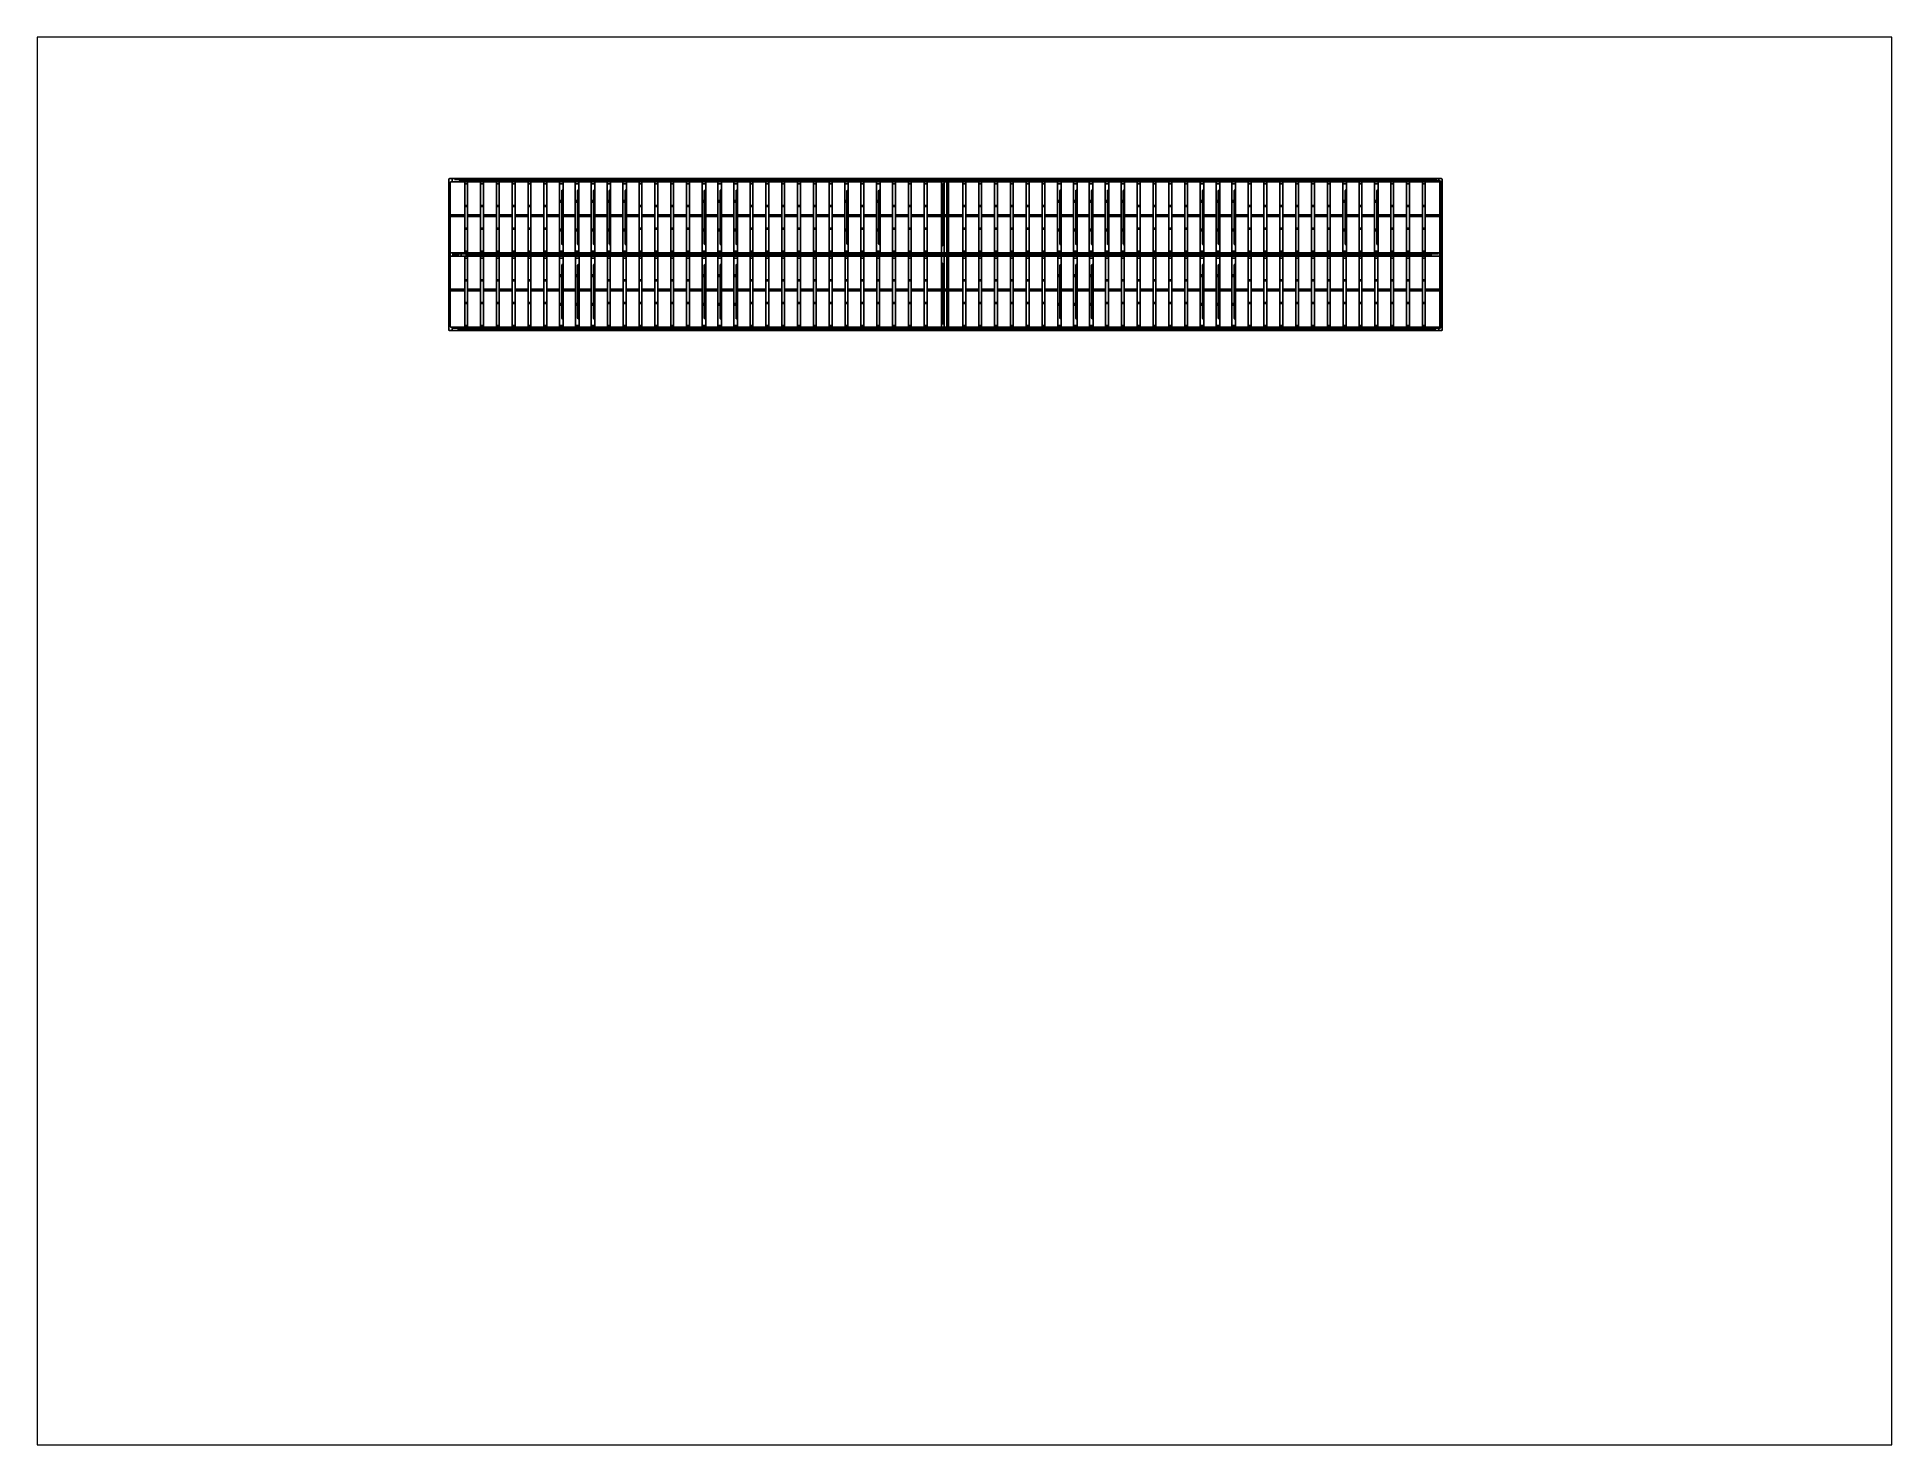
# Paper-space layout '배치1' of a CAD drawing. Header units: millimetres. Extents: x 26 to 231, y 20 to 176.
# The model-space entities are those that its viewports show. They can reach past a viewport. Long polylines and large blocks are cut down to what shows.
import ezdxf

# ---------------------------------------------------------------- set-up
doc = ezdxf.new("R2010")
doc.units = ezdxf.units.MM
doc.layers.add('Rail_H4822(Lower)', color=7, linetype='Continuous')

# ---------------------------------------------------------------- blocks, each defined once
blk = doc.blocks.new('A$C31676947')
at = {"layer": 'Rail_H4822(Lower)'}
for p, q in [((500, 47250), (500, 500)), ((1000, 46570), (1920, 46570)), ((2420, 47250), (2420, 500)), ((1000, 31870), (1920, 31870)), ((1000, 31220), (1920, 31220)), ((1000, 16520), (1920, 16520)), ((1000, 15870), (1920, 15870)), ((1000, 1180), (1920, 1180))]:
    blk.add_line(p, q, dxfattribs=at)
for centre, start, end in [((0, 47250), 0, 90), ((1000, 46070), 90, 180), ((1920, 46070), 0, 90), ((2920, 47250), 90, 180), ((1000, 32370), 180, 270), ((1000, 30720), 90, 180), ((1920, 32370), 270, 0), ((1920, 30720), 0, 90), ((0, 23700), 270, 0), ((0, 21700), 0, 90), ((1000, 17020), 180, 270), ((1000, 15370), 90, 180), ((1920, 17020), 270, 0), ((1920, 15370), 0, 90), ((2920, 23700), 180, 270), ((2920, 21700), 90, 180), ((0, 500), 270, 0), ((1000, 1680), 180, 270), ((1920, 1680), 270, 0), ((2920, 500), 180, 270)]:
    blk.add_arc(centre, 500, start, end, dxfattribs=at)
blk = doc.blocks.new('A$Ca08771bd')
at = {"layer": 'Rail_H4822(Lower)'}
for p, q in [((500, 47250), (500, 500)), ((1000, 46570), (2420, 46570)), ((2000, 41745), (2000, 6005)), ((2290, 42199), (2630, 42357)), ((2920, 47250), (2920, 500)), ((1000, 32935), (1500, 32935)), ((1500, 31785), (1000, 31785)), ((2300, 27664), (2620, 27480)), ((1000, 13615), (1500, 13615)), ((2300, 17736), (2620, 17920)), ((1500, 12465), (1000, 12465)), ((1000, 1180), (2420, 1180)), ((2290, 5552), (2630, 5394))]:
    blk.add_line(p, q, dxfattribs=at)
for centre, radius, start, end in [((0, 47250), 500, 0, 90), ((1000, 46070), 500, 90, 180), ((2500, 41745), 500, 114.888211, 180), ((2420, 46070), 500, 0, 90), ((2420, 42811), 500, 294.888211, 0), ((3420, 47250), 500, 90, 180), ((1000, 33435), 500, 180, 270), ((1000, 31285), 500, 90, 180), ((1500, 33435), 500, 270, 0), ((1500, 31285), 500, 0, 90), ((2600, 28184), 600, 180, 240), ((2320, 26960), 600, 0, 60), ((0, 23700), 500, 270, 0), ((0, 21700), 500, 0, 90), ((1000, 14115), 500, 180, 270), ((1500, 14115), 500, 270, 0), ((2600, 17216), 600, 120, 180), ((2320, 18440), 600, 300, 0), ((3420, 23700), 500, 180, 270), ((3420, 21700), 500, 90, 180), ((0, 500), 500, 270, 0), ((1000, 11965), 500, 90, 180), ((1000, 1680), 500, 180, 270), ((1500, 11965), 500, 0, 90), ((2500, 6005), 500, 180, 245.111789), ((2420, 1680), 500, 270, 0), ((2420, 4940), 500, 0, 65.111789), ((3420, 500), 500, 180, 270)]:
    blk.add_arc(centre, radius, start, end, dxfattribs=at)

msp = doc.modelspace()

# ---------------------------------------------------------------- linework, layer by layer
at = {"layer": 'Rail_H4822(Lower)'}
for p, q in [((-12841, 118890), (-12841, 17490)), ((-12341, 119390), (58829, 119390)), ((-11841, 116590), (-11841, 19790)), ((65519, 117090), (-11341, 117090)), ((-10661, 118890), (-10661, 117590)), ((58829, 118740), (-9008, 118740)), ((60052, 117740), (-5058, 117740)), ((159, 118952), (351, 119178)), ((1159, 117528), (1351, 117302)), ((6264, 117528), (6072, 117302)), ((9572, 119178), (9764, 118952)), ((21991, 119178), (21799, 118952)), ((21849, 117528), (22041, 117302)), ((38358, 117528), (38166, 117302)), ((42272, 119178), (42464, 118952)), ((54549, 118952), (54741, 119178)), ((320159, 119390), (58829, 119390)), ((326492, 118740), (58829, 118740)), ((59851, 117302), (59659, 117528)), ((319159, 117740), (60052, 117740)), ((318509, 117090), (65519, 117090)), ((70586, 117302), (70778, 117528)), ((72278, 118952), (72086, 119178)), ((84363, 118952), (84555, 119178)), ((86251, 117302), (86059, 117528)), ((97744, 118952), (97552, 119178)), ((99852, 117302), (100044, 117528)), ((108311, 117302), (108119, 117528)), ((110330, 118952), (110521, 119178)), ((117926, 117302), (117734, 117528)), ((122101, 117302), (122293, 117528)), ((125724, 118952), (125532, 119178)), ((139309, 118952), (139501, 119178)), ((139501, 117302), (139309, 117528)), ((152256, 117302), (152448, 117528)), ((153816, 118952), (153624, 119178)), ((166461, 117302), (166269, 117528)), ((168603, 118952), (168795, 119178)), ((176941, 117302), (176749, 117528)), ((186724, 118952), (186532, 119178)), ((188532, 117302), (188724, 117529)), ((198501, 117302), (198309, 117528)), ((199309, 118952), (199501, 119178)), ((208264, 118952), (208072, 119178)), ((209572, 117302), (209764, 117528)), ((218849, 118952), (219041, 119178)), ((225401, 117302), (225209, 117528)), ((236674, 118952), (236482, 119178)), ((236532, 117302), (236724, 117528)), ((248809, 118952), (249001, 119178)), ((249001, 117302), (248809, 117528)), ((260734, 118952), (260542, 119178)), ((260542, 117302), (260734, 117528)), ((271819, 118952), (272011, 119178)), ((272011, 117302), (271819, 117528)), ((283442, 117302), (283634, 117528)), ((284634, 118952), (284442, 119178)), ((292411, 117302), (292219, 117528)), ((296804, 118952), (296996, 119178)), ((305269, 117302), (305461, 117528)), ((307961, 118952), (307769, 119178)), ((315659, 117528), (315851, 117302)), ((401019, 117090), (318509, 117090)), ((319009, 116590), (319009, 69840)), ((395552, 117740), (319159, 117740)), ((319659, 115410), (319659, 74207)), ((320159, 119390), (323159, 119390)), ((320659, 69840), (320659, 116590)), ((322659, 69840), (322659, 116590)), ((323159, 119390), (394329, 119390)), ((323659, 116590), (323659, 69840)), ((394329, 118740), (326492, 118740)), ((326764, 117528), (326572, 117302)), ((335659, 118952), (335851, 119178)), ((336659, 117528), (336851, 117302)), ((341764, 117528), (341572, 117302)), ((345072, 119178), (345264, 118952)), ((357491, 119178), (357299, 118952)), ((357349, 117528), (357541, 117302)), ((373858, 117528), (373666, 117302)), ((377772, 119178), (377964, 118952)), ((390049, 118952), (390241, 119178)), ((655659, 119390), (394329, 119390)), ((652740, 118740), (394329, 118740)), ((395351, 117302), (395159, 117528)), ((654659, 117740), (395552, 117740)), ((654009, 117090), (401019, 117090)), ((406086, 117302), (406278, 117528)), ((407778, 118952), (407586, 119178)), ((419863, 118952), (420055, 119178)), ((421751, 117302), (421559, 117528)), ((433244, 118952), (433052, 119178)), ((435352, 117302), (435544, 117528)), ((443811, 117302), (443619, 117528)), ((445830, 118952), (446021, 119178)), ((453426, 117302), (453234, 117528)), ((457601, 117302), (457793, 117528)), ((461224, 118952), (461032, 119178)), ((474809, 118952), (475001, 119178)), ((475001, 117302), (474809, 117528)), ((487756, 117302), (487948, 117528)), ((489316, 118952), (489124, 119178)), ((501961, 117302), (501769, 117528)), ((504103, 118952), (504295, 119178)), ((512441, 117302), (512249, 117528)), ((522224, 118952), (522032, 119178)), ((524032, 117302), (524224, 117529)), ((534001, 117302), (533809, 117528)), ((534809, 118952), (535001, 119178)), ((543764, 118952), (543572, 119178)), ((545072, 117302), (545264, 117528)), ((554349, 118952), (554541, 119178)), ((560901, 117302), (560709, 117528)), ((572174, 118952), (571982, 119178)), ((572032, 117302), (572224, 117528)), ((584309, 118952), (584501, 119178)), ((584501, 117302), (584309, 117528)), ((596234, 118952), (596042, 119178)), ((596042, 117302), (596234, 117528)), ((607319, 118952), (607511, 119178)), ((607511, 117302), (607319, 117528)), ((618942, 117302), (619134, 117528)), ((620134, 118952), (619942, 119178)), ((627911, 117302), (627719, 117528)), ((632304, 118952), (632496, 119178)), ((640769, 117302), (640961, 117528)), ((643461, 118952), (643269, 119178)), ((653979, 118890), (653979, 118240)), ((654509, 116590), (654509, 19790)), ((655159, 117240), (655159, 19140)), ((656159, 118890), (656159, 17490)), ((319220, 106827), (319447, 106635)), ((654720, 106827), (654947, 106635)), ((-2628, 94890), (-11341, 94890)), ((-2628, 93890), (-11341, 93890)), ((8045, 94890), (292, 94890)), ((8045, 93890), (292, 93890)), ((18718, 94890), (10965, 94890)), ((18718, 93890), (10965, 93890)), ((29391, 94890), (21638, 94890)), ((29391, 93890), (21638, 93890)), ((40064, 94890), (32311, 94890)), ((40064, 93890), (32311, 93890)), ((50737, 94890), (42984, 94890)), ((50737, 93890), (42984, 93890)), ((61160, 94890), (53657, 94890)), ((61160, 93890), (53657, 93890)), ((71833, 94890), (64580, 94890)), ((71833, 93890), (64580, 93890)), ((82506, 94890), (75253, 94890)), ((82506, 93890), (75253, 93890)), ((93179, 94890), (85926, 94890)), ((93179, 93890), (85926, 93890)), ((103852, 94890), (96599, 94890)), ((103852, 93890), (96599, 93890)), ((114775, 94890), (107272, 94890)), ((114775, 93890), (107272, 93890)), ((125448, 94890), (117695, 94890)), ((125448, 93890), (117695, 93890)), ((136121, 94890), (128368, 94890)), ((136121, 93890), (128368, 93890)), ((146794, 94890), (139041, 94890)), ((146794, 93890), (139041, 93890)), ((157217, 94890), (149714, 94890)), ((157217, 93890), (149714, 93890)), ((167890, 94890), (160637, 94890)), ((167890, 93890), (160637, 93890)), ((178563, 94890), (171310, 94890)), ((178563, 93890), (171310, 93890)), ((189486, 94890), (181983, 94890)), ((189486, 93890), (181983, 93890)), ((200159, 94890), (192406, 94890)), ((200159, 93890), (192406, 93890)), ((210832, 94890), (203079, 94890)), ((210832, 93890), (203079, 93890)), ((221505, 94890), (213752, 94890)), ((221505, 93890), (213752, 93890)), ((232178, 94890), (224425, 94890)), ((232178, 93890), (224425, 93890)), ((242851, 94890), (235098, 94890)), ((242851, 93890), (235098, 93890)), ((253274, 94890), (245771, 94890)), ((253274, 93890), (245771, 93890)), ((264197, 94890), (256694, 94890)), ((264197, 93890), (256694, 93890)), ((274620, 94890), (267117, 94890)), ((274620, 93890), (267117, 93890)), ((285543, 94890), (278040, 94890)), ((285543, 93890), (278040, 93890)), ((296216, 94890), (288463, 94890)), ((296216, 93890), (288463, 93890)), ((306889, 94890), (299136, 94890)), ((306889, 93890), (299136, 93890)), ((318509, 94890), (309809, 94890)), ((318509, 93890), (309809, 93890)), ((319220, 90416), (319447, 90607)), ((322159, 94890), (321159, 94890)), ((321159, 93890), (322159, 93890)), ((332872, 94890), (324159, 94890)), ((332872, 93890), (324159, 93890)), ((343545, 94890), (335792, 94890)), ((343545, 93890), (335792, 93890)), ((354218, 94890), (346465, 94890)), ((354218, 93890), (346465, 93890)), ((364891, 94890), (357138, 94890)), ((364891, 93890), (357138, 93890)), ((375564, 94890), (367811, 94890)), ((375564, 93890), (367811, 93890)), ((386237, 94890), (378484, 94890)), ((386237, 93890), (378484, 93890)), ((396660, 94890), (389157, 94890)), ((396660, 93890), (389157, 93890)), ((407333, 94890), (400080, 94890)), ((407333, 93890), (400080, 93890)), ((418006, 94890), (410753, 94890)), ((418006, 93890), (410753, 93890)), ((428679, 94890), (421426, 94890)), ((428679, 93890), (421426, 93890)), ((439352, 94890), (432099, 94890)), ((439352, 93890), (432099, 93890)), ((450275, 94890), (442772, 94890)), ((450275, 93890), (442772, 93890)), ((460948, 94890), (453195, 94890)), ((460948, 93890), (453195, 93890)), ((471621, 94890), (463868, 94890)), ((471621, 93890), (463868, 93890)), ((482294, 94890), (474541, 94890)), ((482294, 93890), (474541, 93890)), ((492717, 94890), (485214, 94890)), ((492717, 93890), (485214, 93890)), ((503390, 94890), (496137, 94890)), ((503390, 93890), (496137, 93890)), ((514063, 94890), (506810, 94890)), ((514063, 93890), (506810, 93890)), ((524986, 94890), (517483, 94890)), ((524986, 93890), (517483, 93890)), ((535659, 94890), (527906, 94890)), ((535659, 93890), (527906, 93890)), ((546332, 94890), (538579, 94890)), ((546332, 93890), (538579, 93890)), ((557005, 94890), (549252, 94890)), ((557005, 93890), (549252, 93890)), ((567678, 94890), (559925, 94890)), ((567678, 93890), (559925, 93890)), ((578351, 94890), (570598, 94890)), ((578351, 93890), (570598, 93890)), ((588774, 94890), (581271, 94890)), ((588774, 93890), (581271, 93890)), ((599697, 94890), (592194, 94890)), ((599697, 93890), (592194, 93890)), ((610120, 94890), (602617, 94890)), ((610120, 93890), (602617, 93890)), ((621043, 94890), (613540, 94890)), ((621043, 93890), (613540, 93890)), ((631716, 94890), (623963, 94890)), ((631716, 93890), (623963, 93890)), ((642389, 94890), (634636, 94890)), ((642389, 93890), (634636, 93890)), ((654009, 94890), (645309, 94890)), ((654009, 93890), (645309, 93890)), ((654720, 90416), (654947, 90607)), ((319220, 83527), (319447, 83335)), ((654720, 83527), (654947, 83335)), ((65519, 69340), (-11341, 69340)), ((62419, 67040), (-11341, 67040)), ((-6420, 68190), (-10622, 68190)), ((-5859, 68544), (-6067, 68337)), ((62891, 68690), (-5506, 68690)), ((-4576, 68190), (-4576, 67540)), ((62891, 67690), (-1629, 67690)), ((851, 69128), (659, 68902)), ((11398, 68902), (11206, 69128)), ((12698, 67478), (12506, 67252)), ((24041, 69128), (23849, 68902)), ((25821, 67252), (25629, 67478)), ((36604, 68902), (36412, 69128)), ((36868, 67478), (36676, 67252)), ((47801, 69128), (47609, 68902)), ((47881, 67252), (47689, 67478)), ((58803, 67478), (58612, 67252)), ((59303, 68902), (59112, 69128)), ((324159, 67040), (62419, 67040)), ((329994, 68690), (62891, 68690)), ((312796, 67690), (62891, 67690)), ((318509, 69340), (65519, 69340)), ((69580, 67252), (69389, 67478)), ((70377, 68902), (70569, 69128)), ((79936, 67252), (80128, 67478)), ((81618, 68902), (81426, 69128)), ((96961, 67252), (96769, 67478)), ((97565, 68902), (97757, 69128)), ((103624, 68902), (103432, 69128)), ((108816, 67252), (109008, 67478)), ((118709, 68902), (118901, 69128)), ((118901, 67252), (118709, 67478)), ((124178, 68902), (123986, 69128)), ((130716, 67252), (130908, 67478)), ((140809, 68902), (141001, 69128)), ((142981, 67252), (142789, 67478)), ((152448, 68902), (152256, 69128)), ((156136, 67252), (156328, 67478)), ((165371, 67252), (165179, 67478)), ((166269, 68902), (166461, 69128)), ((176226, 67252), (176418, 67478)), ((177008, 68902), (176816, 69128)), ((186989, 68902), (187181, 69128)), ((187481, 67252), (187289, 67478)), ((199124, 68902), (198932, 69128)), ((198932, 67252), (199124, 67478)), ((209109, 68902), (209301, 69128)), ((216371, 67252), (216179, 67478)), ((219948, 68902), (219756, 69128)), ((226054, 67252), (226246, 67478)), ((236831, 68902), (237023, 69128)), ((238661, 67252), (238469, 67478)), ((249168, 68902), (248976, 69128)), ((251142, 67252), (251334, 67478)), ((260419, 68902), (260611, 69128)), ((262341, 67252), (262149, 67478)), ((271759, 68902), (271951, 69128)), ((273796, 67252), (273988, 67478)), ((283504, 68902), (283312, 69128)), ((284312, 67252), (284504, 67478)), ((292089, 68902), (292281, 69128)), ((292781, 67252), (292589, 67478)), ((305908, 68902), (305716, 69128)), ((310886, 67252), (311078, 67478)), ((398391, 67690), (312796, 67690)), ((315852, 68902), (316043, 69128)), ((316088, 67252), (315896, 67478)), ((318509, 69340), (324159, 69340)), ((319009, 66540), (319009, 19790)), ((319220, 73558), (319447, 73750)), ((319220, 62823), (319447, 62631)), ((320659, 19790), (320659, 66540)), ((322659, 66540), (322659, 19790)), ((323659, 66540), (323659, 19790)), ((401019, 69340), (324159, 69340)), ((397919, 67040), (324159, 67040)), ((327198, 67478), (327006, 67252)), ((327252, 68902), (327060, 69128)), ((398391, 68690), (329994, 68690)), ((336351, 69128), (336159, 68902)), ((338325, 67252), (338134, 67478)), ((338325, 67252), (338134, 67478)), ((346898, 68902), (346706, 69128)), ((348198, 67478), (348006, 67252)), ((359541, 69128), (359349, 68902)), ((361321, 67252), (361129, 67478)), ((372104, 68902), (371912, 69128)), ((372368, 67478), (372176, 67252)), ((383301, 69128), (383109, 68902)), ((383381, 67252), (383189, 67478)), ((394303, 67478), (394112, 67252)), ((394803, 68902), (394612, 69128)), ((654011, 67040), (397919, 67040)), ((653734, 68690), (398391, 68690)), ((648296, 67690), (398391, 67690)), ((654009, 69340), (401019, 69340)), ((405080, 67252), (404889, 67478)), ((405877, 68902), (406069, 69128)), ((415436, 67252), (415628, 67478)), ((417118, 68902), (416926, 69128)), ((432461, 67252), (432269, 67478)), ((433065, 68902), (433257, 69128)), ((439124, 68902), (438932, 69128)), ((444316, 67252), (444508, 67478)), ((454209, 68902), (454401, 69128)), ((454401, 67252), (454209, 67478)), ((459678, 68902), (459486, 69128)), ((466216, 67252), (466408, 67478)), ((476309, 68902), (476501, 69128)), ((478481, 67252), (478289, 67478)), ((487948, 68902), (487756, 69128)), ((491636, 67252), (491828, 67478)), ((500871, 67252), (500679, 67478)), ((501769, 68902), (501961, 69128)), ((511726, 67252), (511918, 67478)), ((512508, 68902), (512316, 69128)), ((522489, 68902), (522681, 69128)), ((522981, 67252), (522789, 67478)), ((534624, 68902), (534432, 69128)), ((534432, 67252), (534624, 67478)), ((544609, 68902), (544801, 69128)), ((551871, 67252), (551679, 67478)), ((555448, 68902), (555256, 69128)), ((561554, 67252), (561746, 67478)), ((572331, 68902), (572523, 69128)), ((574161, 67252), (573969, 67478)), ((584668, 68902), (584476, 69128)), ((586642, 67252), (586834, 67478)), ((595919, 68902), (596111, 69128)), ((597841, 67252), (597649, 67478)), ((607259, 68902), (607451, 69128)), ((609296, 67252), (609488, 67478)), ((619004, 68902), (618812, 69128)), ((619812, 67252), (620004, 67478)), ((627589, 68902), (627781, 69128)), ((628281, 67252), (628089, 67478)), ((641408, 68902), (641216, 69128)), ((646386, 67252), (646578, 67478)), ((654720, 73558), (654947, 73750)), ((654720, 62823), (654947, 62631)), ((319659, 62173), (319659, 21840)), ((-2628, 44840), (-11341, 44840)), ((-2628, 43840), (-11341, 43840)), ((8045, 44840), (292, 44840)), ((8045, 43840), (292, 43840)), ((18718, 44840), (10965, 44840)), ((18718, 43840), (10965, 43840)), ((29391, 44840), (21638, 44840)), ((29391, 43840), (21638, 43840)), ((40064, 44840), (32311, 44840)), ((40064, 43840), (32311, 43840)), ((50737, 44840), (42984, 44840)), ((50737, 43840), (42984, 43840)), ((61230, 44840), (53657, 44840)), ((61230, 43840), (53657, 43840)), ((71903, 44840), (64580, 44840)), ((71903, 43840), (64580, 43840)), ((82576, 44840), (75253, 44840)), ((82576, 43840), (75253, 43840)), ((93429, 44840), (85926, 44840)), ((93429, 43840), (85926, 43840)), ((104102, 44840), (96349, 44840)), ((104102, 43840), (96349, 43840)), ((114775, 44840), (107022, 44840)), ((114775, 43840), (107022, 43840)), ((125448, 44840), (117695, 44840)), ((125448, 43840), (117695, 43840)), ((136121, 44840), (128368, 44840)), ((136121, 43840), (128368, 43840)), ((146794, 44840), (139041, 44840)), ((146794, 43840), (139041, 43840)), ((157217, 44840), (149714, 44840)), ((157217, 43840), (149714, 43840)), ((167890, 44840), (160637, 44840)), ((167890, 43840), (160637, 43840)), ((178563, 44840), (171310, 44840)), ((178563, 43840), (171310, 43840)), ((189486, 44840), (181983, 44840)), ((189486, 43840), (181983, 43840)), ((200159, 44840), (192406, 44840)), ((200159, 43840), (192406, 43840)), ((210832, 44840), (203079, 44840)), ((210832, 43840), (203079, 43840)), ((221505, 44840), (213752, 44840)), ((221505, 43840), (213752, 43840)), ((232178, 44840), (224425, 44840)), ((232178, 43840), (224425, 43840)), ((242851, 44840), (235098, 44840)), ((242851, 43840), (235098, 43840)), ((253524, 44840), (245771, 44840)), ((253524, 43840), (245771, 43840)), ((264197, 44840), (256444, 44840)), ((264197, 43840), (256444, 43840)), ((274870, 44840), (267117, 44840)), ((274870, 43840), (267117, 43840)), ((285543, 44840), (277790, 44840)), ((285543, 43840), (277790, 43840)), ((296216, 44840), (288463, 44840)), ((296216, 43840), (288463, 43840)), ((306889, 44840), (299136, 44840)), ((306889, 43840), (299136, 43840)), ((318509, 44840), (309809, 44840)), ((318509, 43840), (309809, 43840)), ((319220, 49058), (319447, 49250)), ((322159, 44840), (321159, 44840)), ((321159, 43840), (322159, 43840)), ((332872, 44840), (324159, 44840)), ((332872, 43840), (324159, 43840)), ((343545, 44840), (335792, 44840)), ((343545, 43840), (335792, 43840)), ((354218, 44840), (346465, 44840)), ((354218, 43840), (346465, 43840)), ((364891, 44840), (357138, 44840)), ((364891, 43840), (357138, 43840)), ((375564, 44840), (367811, 44840)), ((375564, 43840), (367811, 43840)), ((386237, 44840), (378484, 44840)), ((386237, 43840), (378484, 43840)), ((396730, 44840), (389157, 44840)), ((396730, 43840), (389157, 43840)), ((407403, 44840), (400080, 44840)), ((407403, 43840), (400080, 43840)), ((418076, 44840), (410753, 44840)), ((418076, 43840), (410753, 43840)), ((428929, 44840), (421426, 44840)), ((428929, 43840), (421426, 43840)), ((439602, 44840), (431849, 44840)), ((439602, 43840), (431849, 43840)), ((450275, 44840), (442522, 44840)), ((450275, 43840), (442522, 43840)), ((460948, 44840), (453195, 44840)), ((460948, 43840), (453195, 43840)), ((471621, 44840), (463868, 44840)), ((471621, 43840), (463868, 43840)), ((482294, 44840), (474541, 44840)), ((482294, 43840), (474541, 43840)), ((492717, 44840), (485214, 44840)), ((492717, 43840), (485214, 43840)), ((503390, 44840), (496137, 44840)), ((503390, 43840), (496137, 43840)), ((514063, 44840), (506810, 44840)), ((514063, 43840), (506810, 43840)), ((524986, 44840), (517483, 44840)), ((524986, 43840), (517483, 43840)), ((535659, 44840), (527906, 44840)), ((535659, 43840), (527906, 43840)), ((546332, 44840), (538579, 44840)), ((546332, 43840), (538579, 43840)), ((557005, 44840), (549252, 44840)), ((557005, 43840), (549252, 43840)), ((567678, 44840), (559925, 44840)), ((567678, 43840), (559925, 43840)), ((578351, 44840), (570598, 44840)), ((578351, 43840), (570598, 43840)), ((589024, 44840), (581271, 44840)), ((589024, 43840), (581271, 43840)), ((599697, 44840), (591944, 44840)), ((599697, 43840), (591944, 43840)), ((610370, 44840), (602617, 44840)), ((610370, 43840), (602617, 43840)), ((621043, 44840), (613290, 44840)), ((621043, 43840), (613290, 43840)), ((631716, 44840), (623963, 44840)), ((631716, 43840), (623963, 43840)), ((642389, 44840), (634636, 44840)), ((642389, 43840), (634636, 43840)), ((654009, 44840), (645309, 44840)), ((654009, 43840), (645309, 43840)), ((654720, 49058), (654947, 49250)), ((319220, 29851), (319447, 30043)), ((654720, 29851), (654947, 30043)), ((126849, 16990), (-12341, 16990)), ((123149, 19290), (-11341, 19290)), ((-10661, 18140), (-10661, 17490)), ((-10161, 18640), (122482, 18640)), ((-6911, 17640), (122482, 17640)), ((-3852, 18852), (-4044, 19078)), ((-1582, 17428), (-1774, 17202)), ((10195, 17202), (10003, 17428)), ((12691, 19078), (12499, 18852)), ((20664, 17428), (20472, 17202)), ((24172, 19078), (24364, 18852)), ((32749, 17428), (32941, 17202)), ((36681, 19078), (36489, 18852)), ((46554, 17428), (46362, 17202)), ((47554, 18852), (47362, 19078)), ((58331, 19078), (58139, 18852)), ((58831, 17202), (58639, 17428)), ((68808, 17428), (68616, 17202)), ((69878, 18852), (69686, 19078)), ((80081, 19078), (79889, 18852)), ((81413, 17428), (81604, 17202)), ((97229, 17428), (97037, 17202)), ((99229, 18852), (99037, 19078)), ((109006, 19078), (108814, 18852)), ((109006, 17202), (108814, 17428)), ((112964, 18852), (112772, 19078)), ((116464, 17428), (116272, 17202)), ((319159, 18640), (122482, 18640)), ((316346, 17640), (122482, 17640)), ((324159, 19290), (123149, 19290)), ((320159, 16990), (126849, 16990)), ((127241, 17202), (127049, 17428)), ((130499, 18852), (130691, 19078)), ((142464, 18852), (142272, 19078)), ((142272, 17202), (142464, 17428)), ((155049, 18852), (155241, 19078)), ((156241, 17202), (156049, 17428)), ((165787, 18852), (165595, 19078)), ((167382, 17202), (167574, 17428)), ((176659, 18852), (176851, 19078)), ((179351, 17202), (179159, 17428)), ((187204, 18852), (187012, 19078)), ((190512, 17202), (190704, 17428)), ((198289, 18852), (198481, 19078)), ((200979, 17202), (200787, 17428)), ((213626, 17202), (213818, 17428)), ((216818, 18852), (216626, 19078)), ((224595, 17202), (224403, 17428)), ((225959, 18852), (226151, 19078)), ((238614, 18852), (238422, 19078)), ((239922, 17202), (240114, 17428)), ((248191, 17202), (247999, 17428)), ((251569, 18852), (251761, 19078)), ((262408, 18852), (262216, 19078)), ((263322, 17202), (263514, 17428)), ((272599, 18852), (272791, 19078)), ((275349, 17202), (275157, 17428)), ((282522, 17202), (282714, 17428)), ((284714, 18852), (284522, 19078)), ((292299, 18852), (292491, 19078)), ((294491, 17202), (294299, 17428)), ((306078, 18852), (305886, 19078)), ((308386, 17202), (308578, 17428)), ((316346, 17640), (457982, 17640)), ((319159, 18640), (457982, 18640)), ((319220, 23730), (319447, 23538)), ((320159, 16990), (323159, 16990)), ((322159, 19290), (321159, 19290)), ((462349, 16990), (323159, 16990)), ((458649, 19290), (324159, 19290)), ((327247, 17202), (327055, 17428)), ((331648, 18852), (331456, 19078)), ((333918, 17428), (333726, 17202)), ((345695, 17202), (345503, 17428)), ((348191, 19078), (347999, 18852)), ((356164, 17428), (355972, 17202)), ((359672, 19078), (359864, 18852)), ((368249, 17428), (368441, 17202)), ((372181, 19078), (371989, 18852)), ((382054, 17428), (381862, 17202)), ((383054, 18852), (382862, 19078)), ((393831, 19078), (393639, 18852)), ((394331, 17202), (394139, 17428)), ((404308, 17428), (404116, 17202)), ((405378, 18852), (405186, 19078)), ((415581, 19078), (415389, 18852)), ((416913, 17428), (417104, 17202)), ((432729, 17428), (432537, 17202)), ((434729, 18852), (434537, 19078)), ((444506, 19078), (444314, 18852)), ((444506, 17202), (444314, 17428)), ((448464, 18852), (448272, 19078)), ((451964, 17428), (451772, 17202)), ((654659, 18640), (457982, 18640)), ((651846, 17640), (457982, 17640)), ((654009, 19290), (458649, 19290)), ((655659, 16990), (462349, 16990)), ((462741, 17202), (462549, 17428)), ((465999, 18852), (466191, 19078)), ((477964, 18852), (477772, 19078)), ((477772, 17202), (477964, 17428)), ((490549, 18852), (490741, 19078)), ((491741, 17202), (491549, 17428)), ((501287, 18852), (501095, 19078)), ((502882, 17202), (503074, 17428)), ((512159, 18852), (512351, 19078)), ((514851, 17202), (514659, 17428)), ((522704, 18852), (522512, 19078)), ((526012, 17202), (526204, 17428)), ((533789, 18852), (533981, 19078)), ((536479, 17202), (536287, 17428)), ((549126, 17202), (549318, 17428)), ((552318, 18852), (552126, 19078)), ((560095, 17202), (559903, 17428)), ((561459, 18852), (561651, 19078)), ((574114, 18852), (573922, 19078)), ((575422, 17202), (575614, 17428)), ((583691, 17202), (583499, 17428)), ((587069, 18852), (587261, 19078)), ((597908, 18852), (597716, 19078)), ((598822, 17202), (599014, 17428)), ((608099, 18852), (608291, 19078)), ((610849, 17202), (610657, 17428)), ((618022, 17202), (618214, 17428)), ((620214, 18852), (620022, 19078)), ((627799, 18852), (627991, 19078)), ((629991, 17202), (629799, 17428)), ((641578, 18852), (641386, 19078)), ((643886, 17202), (644078, 17428)), ((653979, 18140), (653979, 17490)), ((654720, 23730), (654947, 23538))]:
    msp.add_line(p, q, dxfattribs=at)
for centre, radius, start, end in [((-12341, 118890), 500, 90, 180), ((-12341, 115410), 500, 0, 180), ((-11341, 116590), 500, 90, 180), ((-10161, 118890), 500, 90, 180), ((-10161, 117590), 500, 180, 270), ((-5058, 118240), 500, 90, 270), ((-298, 119340), 600, 270, 319.698412), ((809, 118790), 600, 90, 139.698412), ((702, 117140), 600, 40.301588, 90), ((1809, 117690), 600, 220.301588, 270), ((5615, 117690), 600, 270, 319.698412), ((6722, 117140), 600, 90, 139.698412), ((9115, 118790), 600, 40.301588, 90), ((10222, 119340), 600, 220.301588, 270), ((14982, 118240), 500, 270, 90), ((17132, 118240), 500, 90, 270), ((21342, 119340), 600, 270, 319.698412), ((21392, 117140), 600, 40.301588, 90), ((22449, 118790), 600, 90, 139.698412), ((22499, 117690), 600, 220.301588, 270), ((37709, 117690), 600, 270, 319.698412), ((38816, 117140), 600, 90, 139.698412), ((41815, 118790), 600, 40.301588, 90), ((42922, 119340), 600, 220.301588, 270), ((47182, 118240), 500, 270, 90), ((49332, 118240), 500, 90, 270), ((54092, 119340), 600, 270, 319.698412), ((55199, 118790), 600, 90, 139.698412), ((59202, 117140), 600, 40.301588, 90), ((60309, 117690), 600, 220.301588, 270), ((70129, 117690), 600, 270, 319.698412), ((71236, 117140), 600, 90, 139.698412), ((71629, 118790), 600, 40.301588, 90), ((72736, 119340), 600, 220.301588, 270), ((77996, 118240), 500, 270, 90), ((80146, 118240), 500, 90, 270), ((83906, 119340), 600, 270, 319.698412), ((85013, 118790), 600, 90, 139.698412), ((85602, 117140), 600, 40.301588, 90), ((86709, 117690), 600, 220.301588, 270), ((97095, 118790), 600, 40.301588, 90), ((98202, 119340), 600, 220.301588, 270), ((99395, 117690), 600, 270, 319.698412), ((100502, 117140), 600, 90, 139.698412), ((102962, 118240), 500, 270, 90), ((105112, 118240), 500, 90, 270), ((107662, 117140), 600, 40.301588, 90), ((108769, 117690), 600, 220.301588, 270), ((109872, 119340), 600, 270, 319.698412), ((110979, 118790), 600, 90, 139.698412), ((117277, 117140), 600, 40.301588, 90), ((118384, 117690), 600, 220.301588, 270), ((121644, 117690), 600, 270, 319.698412), ((122751, 117140), 600, 90, 139.698412), ((125075, 118790), 600, 40.301588, 90), ((126182, 119340), 600, 220.301588, 270), ((130942, 118240), 500, 270, 90), ((133092, 118240), 500, 90, 270), ((138852, 119340), 600, 270, 319.698412), ((138852, 117140), 600, 40.301588, 90), ((139959, 118790), 600, 90, 139.698412), ((139959, 117690), 600, 220.301588, 270), ((151799, 117690), 600, 270, 319.698412), ((152906, 117140), 600, 90, 139.698412), ((153166, 118790), 600, 40.301588, 90), ((154273, 119340), 600, 220.301588, 270), ((159402, 118240), 500, 270, 90), ((161552, 118240), 500, 90, 270), ((165812, 117140), 600, 40.301588, 90), ((166919, 117690), 600, 220.301588, 270), ((168145, 119340), 600, 270, 319.698412), ((169252, 118790), 600, 90, 139.698412), ((176292, 117140), 600, 40.301588, 90), ((177399, 117690), 600, 220.301588, 270), ((186075, 118790), 600, 40.301588, 90), ((187182, 119340), 600, 220.301588, 270), ((188075, 117690), 600, 270, 319.698412), ((189182, 117140), 600, 90, 139.698412), ((192442, 118240), 500, 270, 90), ((194592, 118240), 500, 90, 270), ((197852, 117140), 600, 40.301588, 90), ((198959, 117690), 600, 220.301588, 270), ((198852, 119340), 600, 270, 319.698412), ((199959, 118790), 600, 90, 139.698412), ((207615, 118790), 600, 40.301588, 90), ((208722, 119340), 600, 220.301588, 270), ((209115, 117690), 600, 270, 319.698412), ((210222, 117140), 600, 90, 139.698412), ((212982, 118240), 500, 270, 90), ((215132, 118240), 500, 90, 270), ((218392, 119340), 600, 270, 319.698412), ((219499, 118790), 600, 90, 139.698412), ((224752, 117140), 600, 40.301588, 90), ((225859, 117690), 600, 220.301588, 270), ((236025, 118790), 600, 40.301588, 90), ((236075, 117690), 600, 270, 319.698412), ((237132, 119340), 600, 220.301588, 270), ((237182, 117140), 600, 90, 139.698412), ((241942, 118240), 500, 270, 90), ((244092, 118240), 500, 90, 270), ((248352, 119340), 600, 270, 319.698412), ((248352, 117140), 600, 40.301588, 90), ((249459, 118790), 600, 90, 139.698412), ((249459, 117690), 600, 220.301588, 270), ((260085, 118790), 600, 40.301588, 90), ((260085, 117690), 600, 270, 319.698412), ((261192, 119340), 600, 220.301588, 270), ((261192, 117140), 600, 90, 139.698412), ((265452, 118240), 500, 270, 90), ((267602, 118240), 500, 90, 270), ((271362, 119340), 600, 270, 319.698412), ((271362, 117140), 600, 40.301588, 90), ((272469, 118790), 600, 90, 139.698412), ((272469, 117690), 600, 220.301588, 270), ((282985, 117690), 600, 270, 319.698412), ((284092, 117140), 600, 90, 139.698412), ((283985, 118790), 600, 40.301588, 90), ((285092, 119340), 600, 220.301588, 270), ((287352, 118240), 500, 270, 90), ((289502, 118240), 500, 90, 270), ((291762, 117140), 600, 40.301588, 90), ((292869, 117690), 600, 220.301588, 270), ((296347, 119340), 600, 270, 319.698412), ((297454, 118790), 600, 90, 139.698412), ((304812, 117690), 600, 270, 319.698412), ((305919, 117140), 600, 90, 139.698412), ((307312, 118790), 600, 40.301588, 90), ((308419, 119340), 600, 220.301588, 270), ((312679, 118240), 500, 270, 90), ((315202, 117140), 600, 40.301588, 90), ((316309, 117690), 600, 220.301588, 270), ((318509, 116590), 500, 0, 90), ((320159, 115410), 500, 0, 180), ((321159, 116590), 500, 90, 180), ((322159, 116590), 500, 0, 90), ((323159, 115410), 500, 0, 180), ((324159, 116590), 500, 90, 180), ((326115, 117690), 600, 270, 319.698412), ((327222, 117140), 600, 90, 139.698412), ((330442, 118240), 500, 90, 270), ((335202, 119340), 600, 270, 319.698412), ((336309, 118790), 600, 90, 139.698412), ((336202, 117140), 600, 40.301588, 90), ((337309, 117690), 600, 220.301588, 270), ((341115, 117690), 600, 270, 319.698412), ((342222, 117140), 600, 90, 139.698412), ((344615, 118790), 600, 40.301588, 90), ((345722, 119340), 600, 220.301588, 270), ((350482, 118240), 500, 270, 90), ((352632, 118240), 500, 90, 270), ((356842, 119340), 600, 270, 319.698412), ((356892, 117140), 600, 40.301588, 90), ((357949, 118790), 600, 90, 139.698412), ((357999, 117690), 600, 220.301588, 270), ((373209, 117690), 600, 270, 319.698412), ((374316, 117140), 600, 90, 139.698412), ((377315, 118790), 600, 40.301588, 90), ((378422, 119340), 600, 220.301588, 270), ((382682, 118240), 500, 270, 90), ((384832, 118240), 500, 90, 270), ((389592, 119340), 600, 270, 319.698412), ((390699, 118790), 600, 90, 139.698412), ((394702, 117140), 600, 40.301588, 90), ((395809, 117690), 600, 220.301588, 270), ((405629, 117690), 600, 270, 319.698412), ((406736, 117140), 600, 90, 139.698412), ((407129, 118790), 600, 40.301588, 90), ((408236, 119340), 600, 220.301588, 270), ((413496, 118240), 500, 270, 90), ((415646, 118240), 500, 90, 270), ((419406, 119340), 600, 270, 319.698412), ((420513, 118790), 600, 90, 139.698412), ((421102, 117140), 600, 40.301588, 90), ((422209, 117690), 600, 220.301588, 270), ((432595, 118790), 600, 40.301588, 90), ((433702, 119340), 600, 220.301588, 270), ((434895, 117690), 600, 270, 319.698412), ((436002, 117140), 600, 90, 139.698412), ((438462, 118240), 500, 270, 90), ((440612, 118240), 500, 90, 270), ((443162, 117140), 600, 40.301588, 90), ((444269, 117690), 600, 220.301588, 270), ((445372, 119340), 600, 270, 319.698412), ((446479, 118790), 600, 90, 139.698412), ((452777, 117140), 600, 40.301588, 90), ((453884, 117690), 600, 220.301588, 270), ((457144, 117690), 600, 270, 319.698412), ((458251, 117140), 600, 90, 139.698412), ((460575, 118790), 600, 40.301588, 90), ((461682, 119340), 600, 220.301588, 270), ((466442, 118240), 500, 270, 90), ((468592, 118240), 500, 90, 270), ((474352, 119340), 600, 270, 319.698412), ((474352, 117140), 600, 40.301588, 90), ((475459, 118790), 600, 90, 139.698412), ((475459, 117690), 600, 220.301588, 270), ((487299, 117690), 600, 270, 319.698412), ((488406, 117140), 600, 90, 139.698412), ((488666, 118790), 600, 40.301588, 90), ((489773, 119340), 600, 220.301588, 270), ((494902, 118240), 500, 270, 90), ((497052, 118240), 500, 90, 270), ((501312, 117140), 600, 40.301588, 90), ((502419, 117690), 600, 220.301588, 270), ((503645, 119340), 600, 270, 319.698412), ((504752, 118790), 600, 90, 139.698412), ((511792, 117140), 600, 40.301588, 90), ((512899, 117690), 600, 220.301588, 270), ((521575, 118790), 600, 40.301588, 90), ((522682, 119340), 600, 220.301588, 270), ((523575, 117690), 600, 270, 319.698412), ((524682, 117140), 600, 90, 139.698412), ((527942, 118240), 500, 270, 90), ((530092, 118240), 500, 90, 270), ((533352, 117140), 600, 40.301588, 90), ((534459, 117690), 600, 220.301588, 270), ((534352, 119340), 600, 270, 319.698412), ((535459, 118790), 600, 90, 139.698412), ((543115, 118790), 600, 40.301588, 90), ((544222, 119340), 600, 220.301588, 270), ((544615, 117690), 600, 270, 319.698412), ((545722, 117140), 600, 90, 139.698412), ((548482, 118240), 500, 270, 90), ((550632, 118240), 500, 90, 270), ((553892, 119340), 600, 270, 319.698412), ((554999, 118790), 600, 90, 139.698412), ((560252, 117140), 600, 40.301588, 90), ((561359, 117690), 600, 220.301588, 270), ((571525, 118790), 600, 40.301588, 90), ((571575, 117690), 600, 270, 319.698412), ((572632, 119340), 600, 220.301588, 270), ((572682, 117140), 600, 90, 139.698412), ((577442, 118240), 500, 270, 90), ((579592, 118240), 500, 90, 270), ((583852, 119340), 600, 270, 319.698412), ((583852, 117140), 600, 40.301588, 90), ((584959, 118790), 600, 90, 139.698412), ((584959, 117690), 600, 220.301588, 270), ((595585, 118790), 600, 40.301588, 90), ((595585, 117690), 600, 270, 319.698412), ((596692, 119340), 600, 220.301588, 270), ((596692, 117140), 600, 90, 139.698412), ((600952, 118240), 500, 270, 90), ((603102, 118240), 500, 90, 270), ((606862, 119340), 600, 270, 319.698412), ((606862, 117140), 600, 40.301588, 90), ((607969, 118790), 600, 90, 139.698412), ((607969, 117690), 600, 220.301588, 270), ((618485, 117690), 600, 270, 319.698412), ((619592, 117140), 600, 90, 139.698412), ((619485, 118790), 600, 40.301588, 90), ((620592, 119340), 600, 220.301588, 270), ((622852, 118240), 500, 270, 90), ((625002, 118240), 500, 90, 270), ((627262, 117140), 600, 40.301588, 90), ((628369, 117690), 600, 220.301588, 270), ((631847, 119340), 600, 270, 319.698412), ((632954, 118790), 600, 90, 139.698412), ((640312, 117690), 600, 270, 319.698412), ((641419, 117140), 600, 90, 139.698412), ((642812, 118790), 600, 40.301588, 90), ((643919, 119340), 600, 220.301588, 270), ((648179, 118240), 500, 270, 90), ((653479, 118890), 500, 0, 90), ((653479, 118240), 500, 270, 0), ((654009, 116590), 500, 0, 90), ((654659, 117240), 500, 0, 90), ((655659, 116060), 500, 0, 180), ((655659, 118890), 500, 0, 90), ((-12341, 101800), 500, 180, 0), ((-12341, 99650), 500, 0, 180), ((319609, 107284), 600, 180, 229.698412), ((319059, 106177), 600, 0, 49.698412), ((320159, 102917), 500, 180, 0), ((320159, 100767), 500, 0, 180), ((323159, 101800), 500, 180, 0), ((323159, 99650), 500, 0, 180), ((655109, 107284), 600, 180, 229.698412), ((654559, 106177), 600, 0, 49.698412), ((655659, 102917), 500, 180, 0), ((655659, 100767), 500, 0, 180), ((-11341, 95390), 500, 180, 270), ((-11341, 93390), 500, 90, 180), ((318509, 95390), 500, 270, 0), ((318509, 93390), 500, 0, 90), ((319609, 89958), 600, 130.301588, 180), ((319059, 91065), 600, 310.301588, 0), ((321159, 95390), 500, 180, 270), ((321159, 93390), 500, 90, 180), ((322159, 95390), 500, 270, 0), ((322159, 93390), 500, 0, 90), ((324159, 95390), 500, 180, 270), ((324159, 93390), 500, 90, 180), ((654009, 95390), 500, 270, 0), ((654009, 93390), 500, 0, 90), ((655109, 89958), 600, 130.301588, 180), ((654559, 91065), 600, 310.301588, 0), ((-12341, 75250), 500, 180, 0), ((319609, 83984), 600, 180, 229.698412), ((319059, 82877), 600, 0, 49.698412), ((320159, 79617), 500, 180, 0), ((320159, 77467), 500, 0, 180), ((323159, 75250), 500, 180, 0), ((655109, 83984), 600, 180, 229.698412), ((654559, 82877), 600, 0, 49.698412), ((655659, 79617), 500, 180, 0), ((655659, 77467), 500, 0, 180), ((-12341, 73100), 500, 0, 180), ((-12341, 63280), 500, 180, 0), ((-11341, 69840), 500, 180, 270), ((-11341, 66540), 500, 90, 180), ((-6420, 68690), 500, 270, 314.981406), ((-5506, 68190), 500, 90, 134.981406), ((-4076, 68190), 500, 90, 180), ((-4076, 67540), 500, 180, 270), ((202, 69290), 600, 270, 319.698412), ((1309, 68740), 600, 90, 139.698412), ((10749, 68740), 600, 40.301588, 90), ((11856, 69290), 600, 220.301588, 270), ((12049, 67640), 600, 270, 319.698412), ((13156, 67090), 600, 90, 139.698412), ((14984, 68190), 500, 270, 90), ((17134, 68190), 500, 90, 270), ((23392, 69290), 600, 270, 319.698412), ((24499, 68740), 600, 90, 139.698412), ((25172, 67090), 600, 40.301588, 90), ((26279, 67640), 600, 220.301588, 270), ((35955, 68740), 600, 40.301588, 90), ((36219, 67640), 600, 270, 319.698412), ((37062, 69290), 600, 220.301588, 270), ((37326, 67090), 600, 90, 139.698412), ((41322, 68190), 500, 270, 90), ((43472, 68190), 500, 90, 270), ((47152, 69290), 600, 270, 319.698412), ((47232, 67090), 600, 40.301588, 90), ((48259, 68740), 600, 90, 139.698412), ((48339, 67640), 600, 220.301588, 270), ((58154, 67640), 600, 270, 319.698412), ((58654, 68740), 600, 40.301588, 90), ((59261, 67090), 600, 90, 139.698412), ((59761, 69290), 600, 220.301588, 270), ((63021, 68190), 500, 270, 90), ((65171, 68190), 500, 90, 270), ((68931, 67090), 600, 40.301588, 90), ((70038, 67640), 600, 220.301588, 270), ((69919, 69290), 600, 270, 319.698412), ((71026, 68740), 600, 90, 139.698412), ((79479, 67640), 600, 270, 319.698412), ((80586, 67090), 600, 90, 139.698412), ((80969, 68740), 600, 40.301588, 90), ((82076, 69290), 600, 220.301588, 270), ((89902, 68190), 500, 270, 90), ((92052, 68190), 500, 90, 270), ((96312, 67090), 600, 40.301588, 90), ((97419, 67640), 600, 220.301588, 270), ((97108, 69290), 600, 270, 319.698412), ((98215, 68740), 600, 90, 139.698412), ((102975, 68740), 600, 40.301588, 90), ((104082, 69290), 600, 220.301588, 270), ((108359, 67640), 600, 270, 319.698412), ((109466, 67090), 600, 90, 139.698412), ((111342, 68190), 500, 270, 90), ((113492, 68190), 500, 90, 270), ((118252, 69290), 600, 270, 319.698412), ((118252, 67090), 600, 40.301588, 90), ((119359, 68740), 600, 90, 139.698412), ((119359, 67640), 600, 220.301588, 270), ((123529, 68740), 600, 40.301588, 90), ((124636, 69290), 600, 220.301588, 270), ((130259, 67640), 600, 270, 319.698412), ((131366, 67090), 600, 90, 139.698412), ((132942, 68190), 500, 270, 90), ((135092, 68190), 500, 90, 270), ((140352, 69290), 600, 270, 319.698412), ((141459, 68740), 600, 90, 139.698412), ((142332, 67090), 600, 40.301588, 90), ((143439, 67640), 600, 220.301588, 270), ((151799, 68740), 600, 40.301588, 90), ((152906, 69290), 600, 220.301588, 270), ((155679, 67640), 600, 270, 319.698412), ((156786, 67090), 600, 90, 139.698412), ((161046, 68190), 500, 270, 90), ((163196, 68190), 500, 90, 270), ((164722, 67090), 600, 40.301588, 90), ((165829, 67640), 600, 220.301588, 270), ((165812, 69290), 600, 270, 319.698412), ((166919, 68740), 600, 90, 139.698412), ((175769, 67640), 600, 270, 319.698412), ((176359, 68740), 600, 40.301588, 90), ((176876, 67090), 600, 90, 139.698412), ((177466, 69290), 600, 220.301588, 270), ((182622, 68190), 500, 270, 90), ((184772, 68190), 500, 90, 270), ((186532, 69290), 600, 270, 319.698412), ((186832, 67090), 600, 40.301588, 90), ((187639, 68740), 600, 90, 139.698412), ((187939, 67640), 600, 220.301588, 270), ((198475, 68740), 600, 40.301588, 90), ((198475, 67640), 600, 270, 319.698412), ((199582, 69290), 600, 220.301588, 270), ((199582, 67090), 600, 90, 139.698412), ((204342, 68190), 500, 270, 90), ((206492, 68190), 500, 90, 270), ((208652, 69290), 600, 270, 319.698412), ((209759, 68740), 600, 90, 139.698412), ((215722, 67090), 600, 40.301588, 90), ((216829, 67640), 600, 220.301588, 270), ((219299, 68740), 600, 40.301588, 90), ((220406, 69290), 600, 220.301588, 270), ((225597, 67640), 600, 270, 319.698412), ((226704, 67090), 600, 90, 139.698412), ((230464, 68190), 500, 270, 90), ((232614, 68190), 500, 90, 270), ((236374, 69290), 600, 270, 319.698412), ((237481, 68740), 600, 90, 139.698412), ((238012, 67090), 600, 40.301588, 90), ((239119, 67640), 600, 220.301588, 270), ((248519, 68740), 600, 40.301588, 90), ((249626, 69290), 600, 220.301588, 270), ((250685, 67640), 600, 270, 319.698412), ((251792, 67090), 600, 90, 139.698412), ((254552, 68190), 500, 270, 90), ((256702, 68190), 500, 90, 270), ((259962, 69290), 600, 270, 319.698412), ((261069, 68740), 600, 90, 139.698412), ((261692, 67090), 600, 40.301588, 90), ((262799, 67640), 600, 220.301588, 270), ((271302, 69290), 600, 270, 319.698412), ((272409, 68740), 600, 90, 139.698412), ((273339, 67640), 600, 270, 319.698412), ((274446, 67090), 600, 90, 139.698412), ((282855, 68740), 600, 40.301588, 90), ((283962, 69290), 600, 220.301588, 270), ((283855, 67640), 600, 270, 319.698412), ((284962, 67090), 600, 90, 139.698412), ((287222, 68190), 500, 270, 90), ((289372, 68190), 500, 90, 270), ((291632, 69290), 600, 270, 319.698412), ((292132, 67090), 600, 40.301588, 90), ((292739, 68740), 600, 90, 139.698412), ((293239, 67640), 600, 220.301588, 270), ((305259, 68740), 600, 40.301588, 90), ((306366, 69290), 600, 220.301588, 270), ((310429, 67640), 600, 270, 319.698412), ((311536, 67090), 600, 90, 139.698412), ((312796, 68190), 500, 270, 90), ((315394, 69290), 600, 270, 319.698412), ((315438, 67090), 600, 40.301588, 90), ((316501, 68740), 600, 90, 139.698412), ((316545, 67640), 600, 220.301588, 270), ((318509, 69840), 500, 270, 0), ((318509, 66540), 500, 0, 90), ((319609, 73100), 600, 130.301588, 180), ((319609, 63280), 600, 180, 229.698412), ((319059, 74207), 600, 310.301588, 0), ((319059, 62173), 600, 0, 49.698412), ((321159, 69840), 500, 180, 270), ((321159, 66540), 500, 90, 180), ((322159, 69840), 500, 270, 0), ((322159, 66540), 500, 0, 90), ((323159, 63280), 500, 180, 0), ((324159, 69840), 500, 180, 270), ((324159, 66540), 500, 90, 180), ((326549, 67640), 600, 270, 319.698412), ((326603, 68740), 600, 40.301588, 90), ((327656, 67090), 600, 90, 139.698412), ((327710, 69290), 600, 220.301588, 270), ((331424, 68190), 500, 90, 180), ((331424, 68190), 500, 180, 270), ((335702, 69290), 600, 270, 319.698412), ((336809, 68740), 600, 90, 139.698412), ((337676, 67090), 600, 40.301588, 90), ((337676, 67090), 600, 40.301588, 90), ((338783, 67640), 600, 220.301588, 270), ((338783, 67640), 600, 220.301588, 270), ((346249, 68740), 600, 40.301588, 90), ((347356, 69290), 600, 220.301588, 270), ((347549, 67640), 600, 270, 319.698412), ((348656, 67090), 600, 90, 139.698412), ((350484, 68190), 500, 270, 90), ((352634, 68190), 500, 90, 270), ((358892, 69290), 600, 270, 319.698412), ((359999, 68740), 600, 90, 139.698412), ((360672, 67090), 600, 40.301588, 90), ((361779, 67640), 600, 220.301588, 270), ((371455, 68740), 600, 40.301588, 90), ((371719, 67640), 600, 270, 319.698412), ((372562, 69290), 600, 220.301588, 270), ((372826, 67090), 600, 90, 139.698412), ((376822, 68190), 500, 270, 90), ((378972, 68190), 500, 90, 270), ((382652, 69290), 600, 270, 319.698412), ((382732, 67090), 600, 40.301588, 90), ((383759, 68740), 600, 90, 139.698412), ((383839, 67640), 600, 220.301588, 270), ((393654, 67640), 600, 270, 319.698412), ((394154, 68740), 600, 40.301588, 90), ((394761, 67090), 600, 90, 139.698412), ((395261, 69290), 600, 220.301588, 270), ((398521, 68190), 500, 270, 90), ((400671, 68190), 500, 90, 270), ((404431, 67090), 600, 40.301588, 90), ((405538, 67640), 600, 220.301588, 270), ((405419, 69290), 600, 270, 319.698412), ((406526, 68740), 600, 90, 139.698412), ((414979, 67640), 600, 270, 319.698412), ((416086, 67090), 600, 90, 139.698412), ((416469, 68740), 600, 40.301588, 90), ((417576, 69290), 600, 220.301588, 270), ((425402, 68190), 500, 270, 90), ((427552, 68190), 500, 90, 270), ((431812, 67090), 600, 40.301588, 90), ((432919, 67640), 600, 220.301588, 270), ((432608, 69290), 600, 270, 319.698412), ((433715, 68740), 600, 90, 139.698412), ((438475, 68740), 600, 40.301588, 90), ((439582, 69290), 600, 220.301588, 270), ((443859, 67640), 600, 270, 319.698412), ((444966, 67090), 600, 90, 139.698412), ((446842, 68190), 500, 270, 90), ((448992, 68190), 500, 90, 270), ((453752, 69290), 600, 270, 319.698412), ((453752, 67090), 600, 40.301588, 90), ((454859, 68740), 600, 90, 139.698412), ((454859, 67640), 600, 220.301588, 270), ((459029, 68740), 600, 40.301588, 90), ((460136, 69290), 600, 220.301588, 270), ((465759, 67640), 600, 270, 319.698412), ((466866, 67090), 600, 90, 139.698412), ((468442, 68190), 500, 270, 90), ((470592, 68190), 500, 90, 270), ((475852, 69290), 600, 270, 319.698412), ((476959, 68740), 600, 90, 139.698412), ((477832, 67090), 600, 40.301588, 90), ((478939, 67640), 600, 220.301588, 270), ((487299, 68740), 600, 40.301588, 90), ((488406, 69290), 600, 220.301588, 270), ((491179, 67640), 600, 270, 319.698412), ((492286, 67090), 600, 90, 139.698412), ((496546, 68190), 500, 270, 90), ((498696, 68190), 500, 90, 270), ((500222, 67090), 600, 40.301588, 90), ((501329, 67640), 600, 220.301588, 270), ((501312, 69290), 600, 270, 319.698412), ((502419, 68740), 600, 90, 139.698412), ((511269, 67640), 600, 270, 319.698412), ((511859, 68740), 600, 40.301588, 90), ((512376, 67090), 600, 90, 139.698412), ((512966, 69290), 600, 220.301588, 270), ((518122, 68190), 500, 270, 90), ((520272, 68190), 500, 90, 270), ((522032, 69290), 600, 270, 319.698412), ((522332, 67090), 600, 40.301588, 90), ((523139, 68740), 600, 90, 139.698412), ((523439, 67640), 600, 220.301588, 270), ((533975, 68740), 600, 40.301588, 90), ((533975, 67640), 600, 270, 319.698412), ((535082, 69290), 600, 220.301588, 270), ((535082, 67090), 600, 90, 139.698412), ((539842, 68190), 500, 270, 90), ((541992, 68190), 500, 90, 270), ((544152, 69290), 600, 270, 319.698412), ((545259, 68740), 600, 90, 139.698412), ((551222, 67090), 600, 40.301588, 90), ((552329, 67640), 600, 220.301588, 270), ((554799, 68740), 600, 40.301588, 90), ((555906, 69290), 600, 220.301588, 270), ((561097, 67640), 600, 270, 319.698412), ((562204, 67090), 600, 90, 139.698412), ((565964, 68190), 500, 270, 90), ((568114, 68190), 500, 90, 270), ((571874, 69290), 600, 270, 319.698412), ((572981, 68740), 600, 90, 139.698412), ((573512, 67090), 600, 40.301588, 90), ((574619, 67640), 600, 220.301588, 270), ((584019, 68740), 600, 40.301588, 90), ((585126, 69290), 600, 220.301588, 270), ((586185, 67640), 600, 270, 319.698412), ((587292, 67090), 600, 90, 139.698412), ((590052, 68190), 500, 270, 90), ((592202, 68190), 500, 90, 270), ((595462, 69290), 600, 270, 319.698412), ((596569, 68740), 600, 90, 139.698412), ((597192, 67090), 600, 40.301588, 90), ((598299, 67640), 600, 220.301588, 270), ((606802, 69290), 600, 270, 319.698412), ((607909, 68740), 600, 90, 139.698412), ((608839, 67640), 600, 270, 319.698412), ((609946, 67090), 600, 90, 139.698412), ((618355, 68740), 600, 40.301588, 90), ((619462, 69290), 600, 220.301588, 270), ((619355, 67640), 600, 270, 319.698412), ((620462, 67090), 600, 90, 139.698412), ((622722, 68190), 500, 270, 90), ((624872, 68190), 500, 90, 270), ((627132, 69290), 600, 270, 319.698412), ((627632, 67090), 600, 40.301588, 90), ((628239, 68740), 600, 90, 139.698412), ((628739, 67640), 600, 220.301588, 270), ((640759, 68740), 600, 40.301588, 90), ((641866, 69290), 600, 220.301588, 270), ((645929, 67640), 600, 270, 319.698412), ((647036, 67090), 600, 90, 139.698412), ((648296, 68190), 500, 270, 90), ((654009, 69840), 500, 270, 0), ((654009, 66540), 500, 0, 90), ((655109, 73100), 600, 130.301588, 180), ((655109, 63280), 600, 180, 229.698412), ((654559, 74207), 600, 310.301588, 0), ((654559, 62173), 600, 0, 49.698412), ((-12341, 61130), 500, 0, 180), ((320159, 58913), 500, 180, 0), ((320159, 56763), 500, 0, 180), ((323159, 61130), 500, 0, 180), ((655659, 58913), 500, 180, 0), ((655659, 56763), 500, 0, 180), ((-11341, 45340), 500, 180, 270), ((-11341, 43340), 500, 90, 180), ((318509, 45340), 500, 270, 0), ((318509, 43340), 500, 0, 90), ((319609, 48600), 600, 130.301588, 180), ((319059, 49707), 600, 310.301588, 0), ((321159, 45340), 500, 180, 270), ((321159, 43340), 500, 90, 180), ((322159, 45340), 500, 270, 0), ((322159, 43340), 500, 0, 90), ((324159, 45340), 500, 180, 270), ((324159, 43340), 500, 90, 180), ((654009, 45340), 500, 270, 0), ((654009, 43340), 500, 0, 90), ((655109, 48600), 600, 130.301588, 180), ((654559, 49707), 600, 310.301588, 0), ((-12341, 37230), 500, 180, 0), ((-12341, 35080), 500, 0, 180), ((319609, 29393), 600, 130.301588, 180), ((319059, 30500), 600, 310.301588, 0), ((320159, 35410), 500, 180, 0), ((320159, 33260), 500, 0, 180), ((323159, 37230), 500, 180, 0), ((323159, 35080), 500, 0, 180), ((655109, 29393), 600, 130.301588, 180), ((654559, 30500), 600, 310.301588, 0), ((655659, 35410), 500, 180, 0), ((655659, 33260), 500, 0, 180), ((-12341, 24200), 500, 180, 0), ((-12341, 22050), 500, 0, 180), ((-12341, 17490), 500, 180, 270), ((-11341, 19790), 500, 180, 270), ((-10161, 18140), 500, 90, 180), ((-10161, 17490), 500, 180, 270), ((-4501, 18690), 600, 40.301588, 90), ((-3394, 19240), 600, 220.301588, 270), ((-2231, 17590), 600, 270, 319.698412), ((-1124, 17040), 600, 90, 139.698412), ((3136, 18140), 500, 270, 90), ((5286, 18140), 500, 90, 270), ((9546, 17040), 600, 40.301588, 90), ((10653, 17590), 600, 220.301588, 270), ((12042, 19240), 600, 270, 319.698412), ((13149, 18690), 600, 90, 139.698412), ((20015, 17590), 600, 270, 319.698412), ((21122, 17040), 600, 90, 139.698412), ((23715, 18690), 600, 40.301588, 90), ((24822, 19240), 600, 220.301588, 270), ((27382, 18140), 500, 270, 90), ((29532, 18140), 500, 90, 270), ((32292, 17040), 600, 40.301588, 90), ((33399, 17590), 600, 220.301588, 270), ((36032, 19240), 600, 270, 319.698412), ((37139, 18690), 600, 90, 139.698412), ((45905, 17590), 600, 270, 319.698412), ((47012, 17040), 600, 90, 139.698412), ((46905, 18690), 600, 40.301588, 90), ((48012, 19240), 600, 220.301588, 270), ((51772, 18140), 500, 270, 90), ((53922, 18140), 500, 90, 270), ((57682, 19240), 600, 270, 319.698412), ((58182, 17040), 600, 40.301588, 90), ((58789, 18690), 600, 90, 139.698412), ((59289, 17590), 600, 220.301588, 270), ((68159, 17590), 600, 270, 319.698412), ((69266, 17040), 600, 90, 139.698412), ((69229, 18690), 600, 40.301588, 90), ((70336, 19240), 600, 220.301588, 270), ((73522, 18140), 500, 270, 90), ((75672, 18140), 500, 90, 270), ((79432, 19240), 600, 270, 319.698412), ((80539, 18690), 600, 90, 139.698412), ((80955, 17040), 600, 40.301588, 90), ((82062, 17590), 600, 220.301588, 270), ((96579, 17590), 600, 270, 319.698412), ((97686, 17040), 600, 90, 139.698412), ((98579, 18690), 600, 40.301588, 90), ((99686, 19240), 600, 220.301588, 270), ((101946, 18140), 500, 270, 90), ((104096, 18140), 500, 90, 270), ((108356, 19240), 600, 270, 319.698412), ((108356, 17040), 600, 40.301588, 90), ((109463, 18690), 600, 90, 139.698412), ((109463, 17590), 600, 220.301588, 270), ((112315, 18690), 600, 40.301588, 90), ((113422, 19240), 600, 220.301588, 270), ((115815, 17590), 600, 270, 319.698412), ((116922, 17040), 600, 90, 139.698412), ((121182, 18140), 500, 270, 90), ((123332, 18140), 500, 90, 270), ((126592, 17040), 600, 40.301588, 90), ((127699, 17590), 600, 220.301588, 270), ((130042, 19240), 600, 270, 319.698412), ((131149, 18690), 600, 90, 139.698412), ((141815, 18690), 600, 40.301588, 90), ((141815, 17590), 600, 270, 319.698412), ((142922, 19240), 600, 220.301588, 270), ((142922, 17040), 600, 90, 139.698412), ((147682, 18140), 500, 270, 90), ((149832, 18140), 500, 90, 270), ((154592, 19240), 600, 270, 319.698412), ((155699, 18690), 600, 90, 139.698412), ((155592, 17040), 600, 40.301588, 90), ((156699, 17590), 600, 220.301588, 270), ((165138, 18690), 600, 40.301588, 90), ((166245, 19240), 600, 220.301588, 270), ((166925, 17590), 600, 270, 319.698412), ((168032, 17040), 600, 90, 139.698412), ((172292, 18140), 500, 270, 90), ((174442, 18140), 500, 90, 270), ((176202, 19240), 600, 270, 319.698412), ((177309, 18690), 600, 90, 139.698412), ((178702, 17040), 600, 40.301588, 90), ((179809, 17590), 600, 220.301588, 270), ((186555, 18690), 600, 40.301588, 90), ((187662, 19240), 600, 220.301588, 270), ((190055, 17590), 600, 270, 319.698412), ((191162, 17040), 600, 90, 139.698412), ((193922, 18140), 500, 270, 90), ((196072, 18140), 500, 90, 270), ((197832, 19240), 600, 270, 319.698412), ((198939, 18690), 600, 90, 139.698412), ((200330, 17040), 600, 40.301588, 90), ((201437, 17590), 600, 220.301588, 270), ((213169, 17590), 600, 270, 319.698412), ((214276, 17040), 600, 90, 139.698412), ((216169, 18690), 600, 40.301588, 90), ((217276, 19240), 600, 220.301588, 270), ((218536, 18140), 500, 270, 90), ((220686, 18140), 500, 90, 270), ((223946, 17040), 600, 40.301588, 90), ((225053, 17590), 600, 220.301588, 270), ((225502, 19240), 600, 270, 319.698412), ((226609, 18690), 600, 90, 139.698412), ((237965, 18690), 600, 40.301588, 90), ((239072, 19240), 600, 220.301588, 270), ((239465, 17590), 600, 270, 319.698412), ((240572, 17040), 600, 90, 139.698412), ((242832, 18140), 500, 270, 90), ((244982, 18140), 500, 90, 270), ((247542, 17040), 600, 40.301588, 90), ((248649, 17590), 600, 220.301588, 270), ((251112, 19240), 600, 270, 319.698412), ((252219, 18690), 600, 90, 139.698412), ((261759, 18690), 600, 40.301588, 90), ((262866, 19240), 600, 220.301588, 270), ((262865, 17590), 600, 270, 319.698412), ((263972, 17040), 600, 90, 139.698412), ((268232, 18140), 500, 270, 90), ((270382, 18140), 500, 90, 270), ((272142, 19240), 600, 270, 319.698412), ((273249, 18690), 600, 90, 139.698412), ((274700, 17040), 600, 40.301588, 90), ((275807, 17590), 600, 220.301588, 270), ((282065, 17590), 600, 270, 319.698412), ((283172, 17040), 600, 90, 139.698412), ((284065, 18690), 600, 40.301588, 90), ((285172, 19240), 600, 220.301588, 270), ((287432, 18140), 500, 270, 90), ((289582, 18140), 500, 90, 270), ((291842, 19240), 600, 270, 319.698412), ((292949, 18690), 600, 90, 139.698412), ((293842, 17040), 600, 40.301588, 90), ((294949, 17590), 600, 220.301588, 270), ((305429, 18690), 600, 40.301588, 90), ((306536, 19240), 600, 220.301588, 270), ((307929, 17590), 600, 270, 319.698412), ((309036, 17040), 600, 90, 139.698412), ((312796, 18140), 500, 270, 90), ((318509, 19790), 500, 270, 0), ((319609, 24187), 600, 180, 229.698412), ((319059, 23080), 600, 0, 49.698412), ((320159, 21840), 500, 180, 0), ((321159, 19790), 500, 180, 270), ((322159, 19790), 500, 270, 0), ((323159, 24200), 500, 180, 0), ((324159, 19790), 500, 180, 270), ((325742, 18140), 500, 90, 270), ((326597, 17040), 600, 40.301588, 90), ((327704, 17590), 600, 220.301588, 270), ((330999, 18690), 600, 40.301588, 90), ((332106, 19240), 600, 220.301588, 270), ((333269, 17590), 600, 270, 319.698412), ((334376, 17040), 600, 90, 139.698412), ((338636, 18140), 500, 270, 90), ((340786, 18140), 500, 90, 270), ((345046, 17040), 600, 40.301588, 90), ((346153, 17590), 600, 220.301588, 270), ((347542, 19240), 600, 270, 319.698412), ((348649, 18690), 600, 90, 139.698412), ((355515, 17590), 600, 270, 319.698412), ((356622, 17040), 600, 90, 139.698412), ((359215, 18690), 600, 40.301588, 90), ((360322, 19240), 600, 220.301588, 270), ((362882, 18140), 500, 270, 90), ((365032, 18140), 500, 90, 270), ((367792, 17040), 600, 40.301588, 90), ((368899, 17590), 600, 220.301588, 270), ((371532, 19240), 600, 270, 319.698412), ((372639, 18690), 600, 90, 139.698412), ((381405, 17590), 600, 270, 319.698412), ((382512, 17040), 600, 90, 139.698412), ((382405, 18690), 600, 40.301588, 90), ((383512, 19240), 600, 220.301588, 270), ((387272, 18140), 500, 270, 90), ((389422, 18140), 500, 90, 270), ((393182, 19240), 600, 270, 319.698412), ((393682, 17040), 600, 40.301588, 90), ((394289, 18690), 600, 90, 139.698412), ((394789, 17590), 600, 220.301588, 270), ((403659, 17590), 600, 270, 319.698412), ((404766, 17040), 600, 90, 139.698412), ((404729, 18690), 600, 40.301588, 90), ((405836, 19240), 600, 220.301588, 270), ((409022, 18140), 500, 270, 90), ((411172, 18140), 500, 90, 270), ((414932, 19240), 600, 270, 319.698412), ((416039, 18690), 600, 90, 139.698412), ((416455, 17040), 600, 40.301588, 90), ((417562, 17590), 600, 220.301588, 270), ((432079, 17590), 600, 270, 319.698412), ((433186, 17040), 600, 90, 139.698412), ((434079, 18690), 600, 40.301588, 90), ((435186, 19240), 600, 220.301588, 270), ((437446, 18140), 500, 270, 90), ((439596, 18140), 500, 90, 270), ((443856, 19240), 600, 270, 319.698412), ((443856, 17040), 600, 40.301588, 90), ((444963, 18690), 600, 90, 139.698412), ((444963, 17590), 600, 220.301588, 270), ((447815, 18690), 600, 40.301588, 90), ((448922, 19240), 600, 220.301588, 270), ((451315, 17590), 600, 270, 319.698412), ((452422, 17040), 600, 90, 139.698412), ((456682, 18140), 500, 270, 90), ((458832, 18140), 500, 90, 270), ((462092, 17040), 600, 40.301588, 90), ((463199, 17590), 600, 220.301588, 270), ((465542, 19240), 600, 270, 319.698412), ((466649, 18690), 600, 90, 139.698412), ((477315, 18690), 600, 40.301588, 90), ((477315, 17590), 600, 270, 319.698412), ((478422, 19240), 600, 220.301588, 270), ((478422, 17040), 600, 90, 139.698412), ((483182, 18140), 500, 270, 90), ((485332, 18140), 500, 90, 270), ((490092, 19240), 600, 270, 319.698412), ((491199, 18690), 600, 90, 139.698412), ((491092, 17040), 600, 40.301588, 90), ((492199, 17590), 600, 220.301588, 270), ((500638, 18690), 600, 40.301588, 90), ((501745, 19240), 600, 220.301588, 270), ((502425, 17590), 600, 270, 319.698412), ((503532, 17040), 600, 90, 139.698412), ((507792, 18140), 500, 270, 90), ((509942, 18140), 500, 90, 270), ((511702, 19240), 600, 270, 319.698412), ((512809, 18690), 600, 90, 139.698412), ((514202, 17040), 600, 40.301588, 90), ((515309, 17590), 600, 220.301588, 270), ((522055, 18690), 600, 40.301588, 90), ((523162, 19240), 600, 220.301588, 270), ((525555, 17590), 600, 270, 319.698412), ((526662, 17040), 600, 90, 139.698412), ((529422, 18140), 500, 270, 90), ((531572, 18140), 500, 90, 270), ((533332, 19240), 600, 270, 319.698412), ((534439, 18690), 600, 90, 139.698412), ((535830, 17040), 600, 40.301588, 90), ((536937, 17590), 600, 220.301588, 270), ((548669, 17590), 600, 270, 319.698412), ((549776, 17040), 600, 90, 139.698412), ((551669, 18690), 600, 40.301588, 90), ((552776, 19240), 600, 220.301588, 270), ((554036, 18140), 500, 270, 90), ((556186, 18140), 500, 90, 270), ((559446, 17040), 600, 40.301588, 90), ((560553, 17590), 600, 220.301588, 270), ((561002, 19240), 600, 270, 319.698412), ((562109, 18690), 600, 90, 139.698412), ((573465, 18690), 600, 40.301588, 90), ((574572, 19240), 600, 220.301588, 270), ((574965, 17590), 600, 270, 319.698412), ((576072, 17040), 600, 90, 139.698412), ((578332, 18140), 500, 270, 90), ((580482, 18140), 500, 90, 270), ((583042, 17040), 600, 40.301588, 90), ((584149, 17590), 600, 220.301588, 270), ((586612, 19240), 600, 270, 319.698412), ((587719, 18690), 600, 90, 139.698412), ((597259, 18690), 600, 40.301588, 90), ((598366, 19240), 600, 220.301588, 270), ((598365, 17590), 600, 270, 319.698412), ((599472, 17040), 600, 90, 139.698412), ((603732, 18140), 500, 270, 90), ((605882, 18140), 500, 90, 270), ((607642, 19240), 600, 270, 319.698412), ((608749, 18690), 600, 90, 139.698412), ((610200, 17040), 600, 40.301588, 90), ((611307, 17590), 600, 220.301588, 270), ((617565, 17590), 600, 270, 319.698412), ((618672, 17040), 600, 90, 139.698412), ((619565, 18690), 600, 40.301588, 90), ((620672, 19240), 600, 220.301588, 270), ((622932, 18140), 500, 270, 90), ((625082, 18140), 500, 90, 270), ((627342, 19240), 600, 270, 319.698412), ((628449, 18690), 600, 90, 139.698412), ((629342, 17040), 600, 40.301588, 90), ((630449, 17590), 600, 220.301588, 270), ((640929, 18690), 600, 40.301588, 90), ((642036, 19240), 600, 220.301588, 270), ((643429, 17590), 600, 270, 319.698412), ((644536, 17040), 600, 90, 139.698412), ((648296, 18140), 500, 270, 90), ((653479, 18140), 500, 0, 90), ((653479, 17490), 500, 270, 0), ((654009, 19790), 500, 270, 0), ((655109, 24187), 600, 180, 229.698412), ((654659, 19140), 500, 270, 0), ((654559, 23080), 600, 0, 49.698412), ((655659, 20320), 500, 180, 0), ((655659, 17490), 500, 270, 0)]:
    msp.add_arc(centre, radius, start, end, dxfattribs=at)

# ---------------------------------------------------------------- block references
at = {"layer": 'Rail_H4822(Lower)', "xscale": -1, "rotation": 180}
for name, p in [('A$C31676947', (-2628, 117090)), ('A$C31676947', (8045, 117090)), ('A$C31676947', (18718, 117090)), ('A$C31676947', (29391, 117090)), ('A$C31676947', (40064, 117090)), ('A$C31676947', (50737, 117090)), ('A$Ca08771bd', (61160, 117090)), ('A$Ca08771bd', (71833, 117090)), ('A$Ca08771bd', (82506, 117090)), ('A$Ca08771bd', (93179, 117090)), ('A$Ca08771bd', (103852, 117090)), ('A$C31676947', (114775, 117090)), ('A$C31676947', (125448, 117090)), ('A$C31676947', (136121, 117090)), ('A$C31676947', (146794, 117090)), ('A$Ca08771bd', (157217, 117090)), ('A$Ca08771bd', (167890, 117090)), ('A$Ca08771bd', (178563, 117090)), ('A$C31676947', (189486, 117090)), ('A$C31676947', (200159, 117090)), ('A$C31676947', (210832, 117090)), ('A$C31676947', (221505, 117090)), ('A$C31676947', (232178, 117090)), ('A$C31676947', (242851, 117090)), ('A$Ca08771bd', (253274, 117090)), ('A$C31676947', (264197, 117090)), ('A$Ca08771bd', (274620, 117090)), ('A$C31676947', (285543, 117090)), ('A$C31676947', (296216, 117090)), ('A$C31676947', (306889, 117090)), ('A$C31676947', (332872, 117090)), ('A$C31676947', (343545, 117090)), ('A$C31676947', (354218, 117090)), ('A$C31676947', (364891, 117090)), ('A$C31676947', (375564, 117090)), ('A$C31676947', (386237, 117090)), ('A$Ca08771bd', (396660, 117090)), ('A$Ca08771bd', (407333, 117090)), ('A$Ca08771bd', (418006, 117090)), ('A$Ca08771bd', (428679, 117090)), ('A$Ca08771bd', (439352, 117090)), ('A$C31676947', (450275, 117090)), ('A$C31676947', (460948, 117090)), ('A$C31676947', (471621, 117090)), ('A$C31676947', (482294, 117090)), ('A$Ca08771bd', (492717, 117090)), ('A$Ca08771bd', (503390, 117090)), ('A$Ca08771bd', (514063, 117090)), ('A$C31676947', (524986, 117090)), ('A$C31676947', (535659, 117090)), ('A$C31676947', (546332, 117090)), ('A$C31676947', (557005, 117090)), ('A$C31676947', (567678, 117090)), ('A$C31676947', (578351, 117090)), ('A$Ca08771bd', (588774, 117090)), ('A$C31676947', (599697, 117090)), ('A$Ca08771bd', (610120, 117090)), ('A$C31676947', (621043, 117090)), ('A$C31676947', (631716, 117090)), ('A$C31676947', (642389, 117090)), ('A$C31676947', (-2628, 67040)), ('A$C31676947', (8045, 67040)), ('A$C31676947', (18718, 67040)), ('A$C31676947', (29391, 67040)), ('A$C31676947', (40064, 67040)), ('A$C31676947', (50737, 67040)), ('A$Ca08771bd', (61230, 67040)), ('A$Ca08771bd', (71903, 67040)), ('A$Ca08771bd', (82576, 67040)), ('A$C31676947', (93429, 67040)), ('A$C31676947', (104102, 67040)), ('A$C31676947', (114775, 67040)), ('A$C31676947', (125448, 67040)), ('A$C31676947', (136121, 67040)), ('A$C31676947', (146794, 67040)), ('A$Ca08771bd', (157217, 67040)), ('A$Ca08771bd', (167890, 67040)), ('A$Ca08771bd', (178563, 67040)), ('A$C31676947', (189486, 67040)), ('A$C31676947', (200159, 67040)), ('A$C31676947', (210832, 67040)), ('A$C31676947', (221505, 67040)), ('A$C31676947', (232178, 67040)), ('A$C31676947', (242851, 67040)), ('A$C31676947', (253524, 67040)), ('A$C31676947', (264197, 67040)), ('A$C31676947', (274870, 67040)), ('A$C31676947', (285543, 67040)), ('A$C31676947', (296216, 67040)), ('A$C31676947', (306889, 67040)), ('A$C31676947', (332872, 67040)), ('A$C31676947', (343545, 67040)), ('A$C31676947', (354218, 67040)), ('A$C31676947', (364891, 67040)), ('A$C31676947', (375564, 67040)), ('A$C31676947', (386237, 67040)), ('A$Ca08771bd', (396730, 67040)), ('A$Ca08771bd', (407403, 67040)), ('A$Ca08771bd', (418076, 67040)), ('A$C31676947', (428929, 67040)), ('A$C31676947', (439602, 67040)), ('A$C31676947', (450275, 67040)), ('A$C31676947', (460948, 67040)), ('A$C31676947', (471621, 67040)), ('A$C31676947', (482294, 67040)), ('A$Ca08771bd', (492717, 67040)), ('A$Ca08771bd', (503390, 67040)), ('A$Ca08771bd', (514063, 67040)), ('A$C31676947', (524986, 67040)), ('A$C31676947', (535659, 67040)), ('A$C31676947', (546332, 67040)), ('A$C31676947', (557005, 67040)), ('A$C31676947', (567678, 67040)), ('A$C31676947', (578351, 67040)), ('A$C31676947', (589024, 67040)), ('A$C31676947', (599697, 67040)), ('A$C31676947', (610370, 67040)), ('A$C31676947', (621043, 67040)), ('A$C31676947', (631716, 67040)), ('A$C31676947', (642389, 67040))]:
    msp.add_blockref(name, p, dxfattribs=at)

psp = doc.layouts.new('배치1')

# ---------------------------------------------------------------- viewports
at = {"layer": '0'}
psp.add_viewport(center=(128.5, 97.5), size=(205.6, 156), view_center_point=(334448.79, -259325.61), view_height=947839.0244, dxfattribs=at)

doc.saveas('drawing.dxf')
